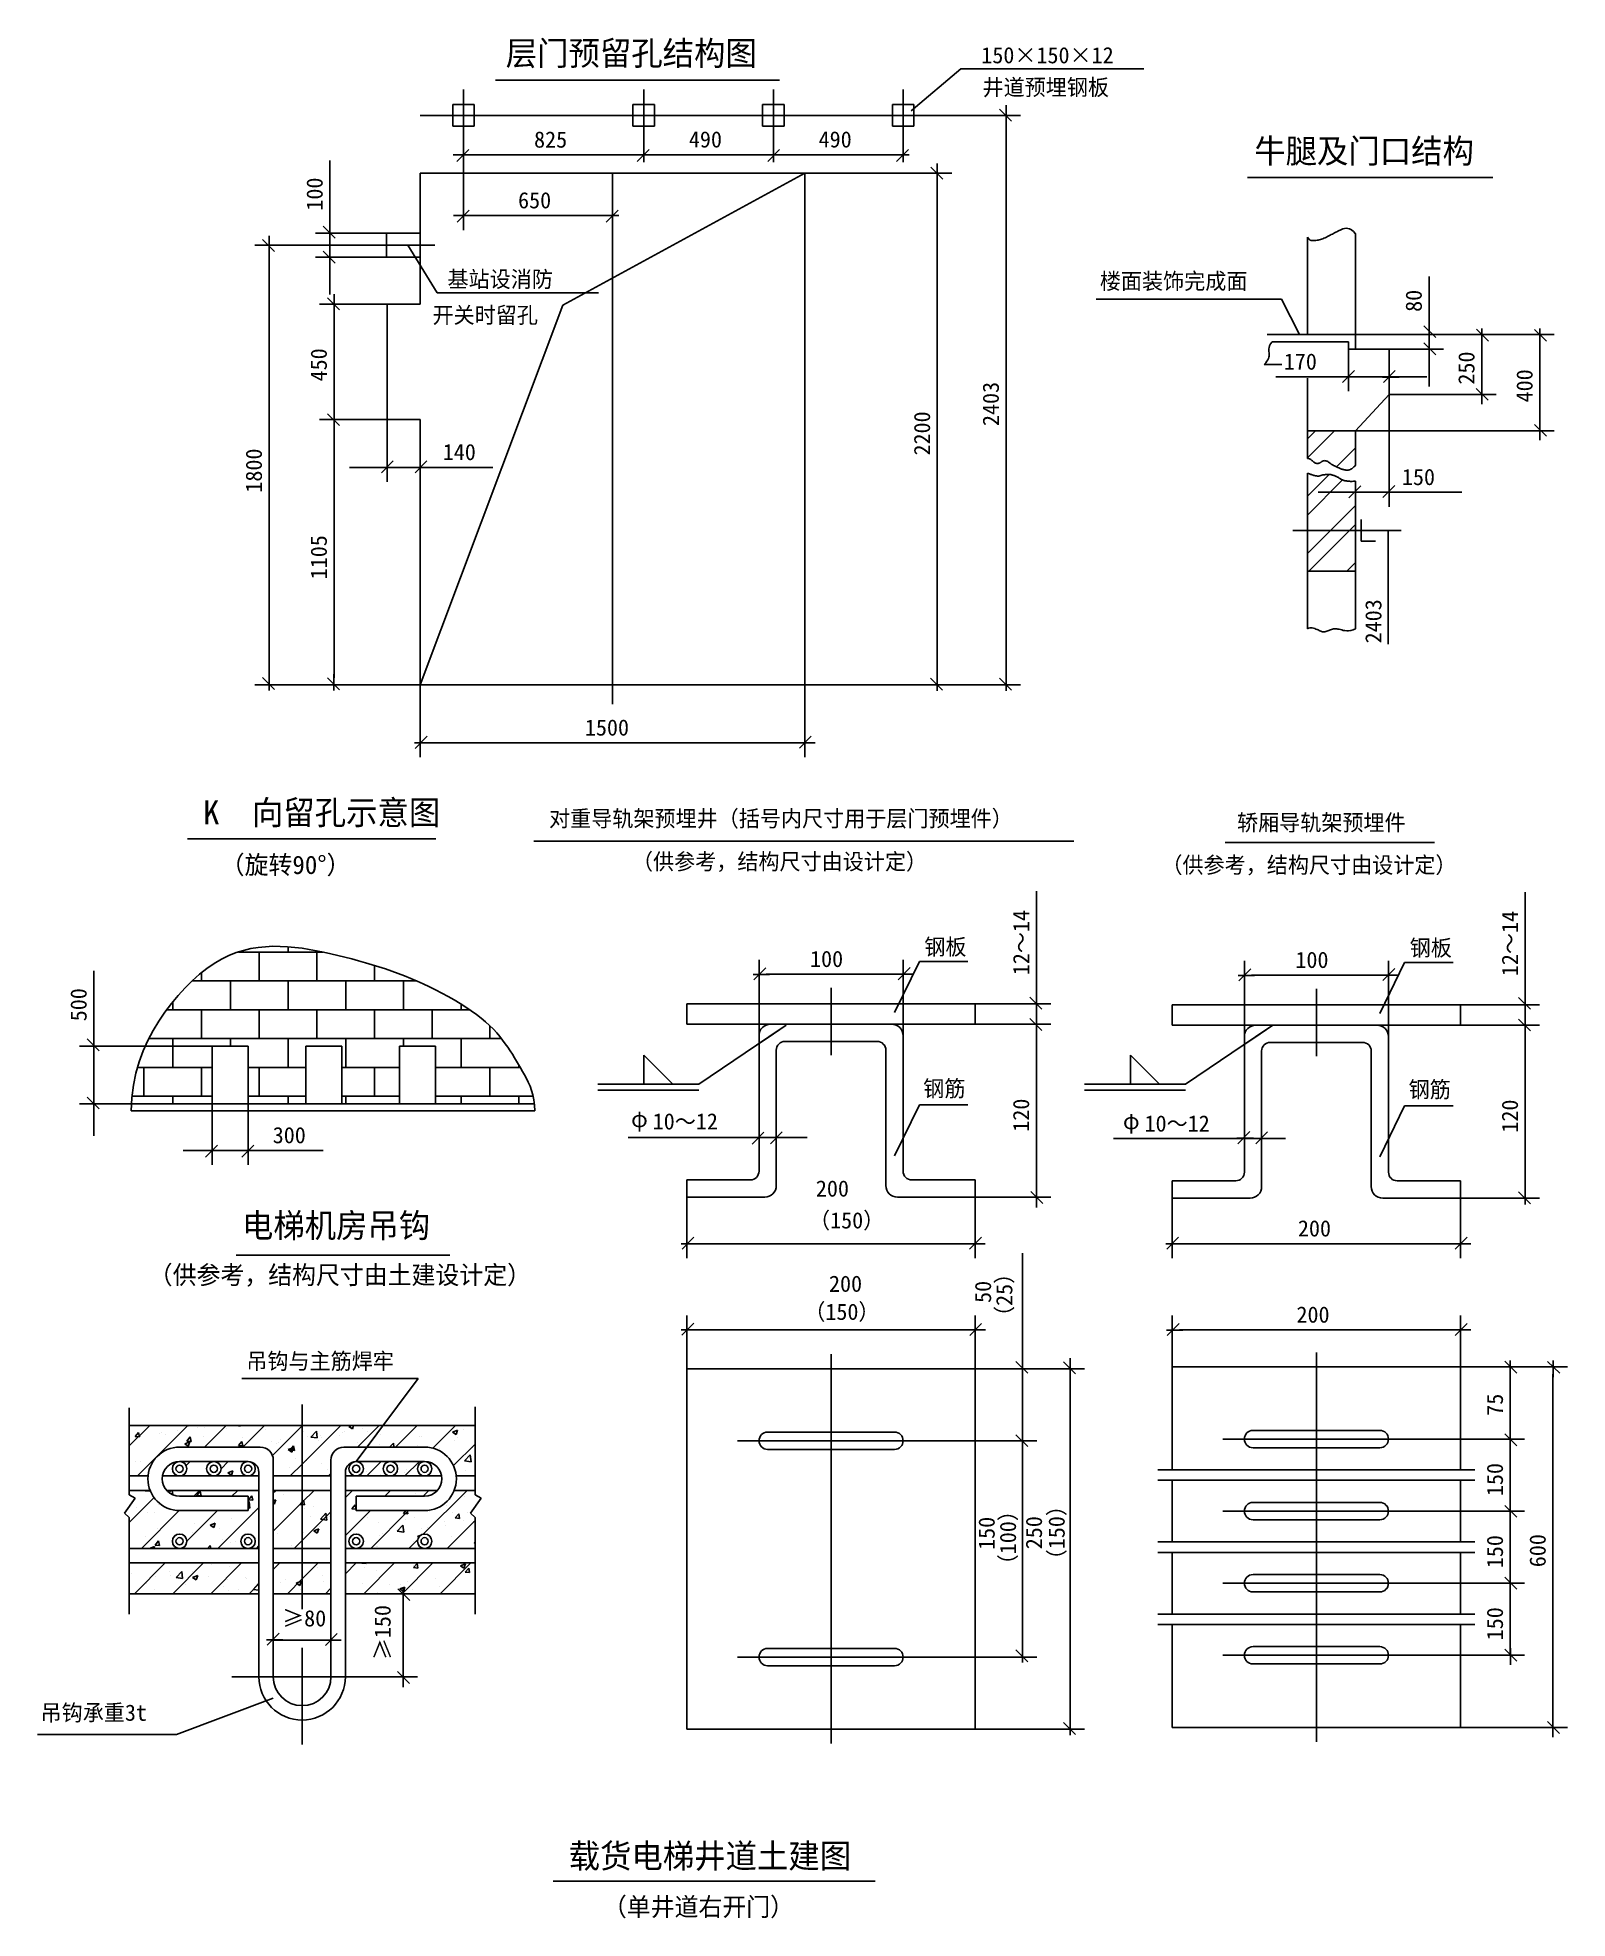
# Model space of a CAD drawing. Header units: metres. Extents: x 739 to 951, y 419 to 680.
import ezdxf

# ---------------------------------------------------------------- set-up
doc = ezdxf.new("R2010")
doc.units = ezdxf.units.M
for name, color, linetype in [('CEN', 1, 'Continuous'), ('DIM', 7, 'Continuous'), ('DSH', 2, 'Continuous'), ('HAT', 4, 'Continuous'), ('TK', 6, 'Continuous')]:
    doc.layers.add(name, color=color, linetype=linetype)

msp = doc.modelspace()

# ---------------------------------------------------------------- texts
for s, p in [('825', (807.77, 664.24)), ('490', (829.25, 664.26)), ('490', (847.25, 664.26)), ('650', (805.55, 655.82)), ('170', (911.79, 633.44)), ('140', (795.1, 620.89)), ('150', (928.18, 617.43)), ('1500', (814.82, 582.68)), ('100', (846.06, 550.58)), ('100', (913.4, 550.45)), ('φ', (821.23, 528.37)), ('10～12', (824.23, 528.04)), ('φ', (889.47, 528.08)), ('10～12', (892.47, 527.75)), ('300', (771.51, 526.13)), ('200', (846.87, 518.73)), ('（150）', (845.92, 514.31)), ('200', (913.75, 513.2)), ('200', (848.69, 505.52)), ('（150）', (845.26, 501.63)), ('200', (913.55, 501.24)), ('≥80', (772.81, 459.11)), ('吊钩承重3t', (739.3, 446.02))]:
    msp.add_text(s, height=2.25).set_placement(p)
for s, p in [('100', (778.44, 655.5)), ('80', (930.94, 641.46)), ('450', (779.02, 631.81)), ('250', (938.25, 631.37)), ('2403', (872.26, 625.62)), ('400', (946.31, 628.9)), ('2200', (862.72, 621.53)), ('1800', (770.01, 616.38)), ('1105', (779.02, 604.36)), ('12～14', (876.47, 549.44)), ('12～14', (944.28, 549.31)), ('500', (745.69, 543.05)), ('120', (876.46, 527.73)), ('120', (944.28, 527.6)), ('50', (871.18, 503.98)), ('（25）', (874.13, 500.64)), ('75', (942.2, 488.33)), ('150', (942.2, 477.18)), ('（150）', (881.39, 466.89)), ('150', (871.68, 469.72)), ('（100）', (874.64, 466.19)), ('250', (878.24, 469.81)), ('150', (942.2, 467.18)), ('600', (948.13, 467.32)), ('≥150', (787.87, 454.42)), ('150', (942.2, 457.18))]:
    msp.add_text(s, height=2.25, rotation=90).set_placement(p)
at = {"layer": 'DIM'}
for s, p in [('150×150×12', (869.82, 675.94)), ('井道预埋钢板', (869.99, 671.49)), ('基站设消防', (795.76, 644.87)), ('楼面装饰完成面', (886.27, 644.6)), (' 开关时留孔', (792.15, 639.89)), ('对重导轨架预埋井（括号内尺寸用于层门预埋件）', (809.85, 570.05)), ('轿厢导轨架预埋件', (905.3, 569.49)), ('（供参考，结构尺寸由设计定）', (821.35, 564.08)), ('（供参考，结构尺寸由设计定）', (894.81, 563.61)), ('钢板', (861.92, 552.25)), ('钢板', (929.26, 552.12)), ('钢筋', (861.77, 532.6)), ('钢筋', (929.11, 532.47)), ('吊钩与主筋焊牢', (767.85, 494.79))]:
    msp.add_text(s, height=2.25, dxfattribs=at).set_placement(p)
msp.add_text('2403', height=2.25, rotation=90, dxfattribs=at).set_placement((925.34, 595.47))
at = {"layer": 'TK'}
for s, height, p in [('层门预留孔结构图', 3.35, (803.84, 675.66)), ('牛腿及门口结构', 3.35, (907.69, 662.1)), ('   向留孔示意图', 3.35, (761.79, 570.33)), ('K', 3.35, (761.84, 570.35)), ('（旋转90°）', 2.55, (764.29, 563.48)), ('电梯机房吊钩', 3.35, (767.24, 513.05)), ('（供参考，结构尺寸由土建设计定）', 2.55, (754.31, 506.59)), ('载货电梯井道土建图', 3.35, (812.57, 425.59)), ('（单井道右开门）', 2.55, (817.32, 418.94))]:
    msp.add_text(s, height=height, dxfattribs=at).set_placement(p)

# ---------------------------------------------------------------- blocks, each defined once
blk = doc.blocks.new('BLK')
at = {"layer": 'DIM', "color": 7}
blk.add_line((-3.2, 0), (-5.2, 0), dxfattribs=at)
at = {"layer": 'DIM'}
blk.add_lwpolyline([(-3.2, 0), (0, 0)], dxfattribs=at)
blk = doc.blocks.new('_DIMX')
blk.add_line((-109.11, 0), (119.94, 0))
blk.add_lwpolyline([(-97.53, -74.71), (67.08, 91.82)])

# ---------------------------------------------------------------- linework, layer by layer
for p, q in [((791.98, 660.71), (845.32, 660.71)), ((791.98, 660.71), (791.98, 652.38)), ((845.32, 660.71), (811.77, 642.37)), ((845.32, 589.71), (845.32, 660.71)), ((791.98, 652.38), (791.98, 642.54)), ((921.75, 636.3), (921.75, 652.3)), ((915.08, 638.31), (915.08, 651.8)), ((787.38, 642.54), (787.38, 626.54)), ((791.98, 642.54), (787.38, 642.54)), ((811.77, 642.37), (791.98, 589.71)), ((910.19, 637.3), (920.75, 637.3)), ((920.75, 637.3), (920.75, 636.3)), ((909.08, 634.14), (911.53, 634.14)), ((920.75, 636.3), (926.42, 636.3)), ((921.08, 636.3), (925.42, 636.3)), ((926.42, 636.3), (926.42, 629.98)), ((915.08, 632.25), (915.08, 625.07)), ((921.75, 624.97), (926.42, 629.98)), ((791.98, 626.54), (787.38, 626.54)), ((791.98, 626.54), (791.98, 589.71)), ((915.08, 625.07), (915.08, 621.14)), ((915.08, 621.21), (918.84, 624.97)), ((915.08, 623.86), (916.19, 624.97)), ((915.08, 624.97), (921.75, 624.97)), ((921.75, 620.19), (921.75, 624.97)), ((919.12, 619.95), (921.75, 622.58)), ((915.08, 597.48), (915.08, 619.08)), ((915.08, 615.91), (918.08, 618.91)), ((915.08, 613.26), (919.96, 618.14)), ((921.75, 597.48), (921.75, 617.97)), ((915.08, 607.95), (921.75, 614.62)), ((915.26, 605.48), (921.75, 611.97)), ((922.53, 612.64), (922.53, 609.64)), ((922.53, 609.64), (924.53, 609.64)), ((915.08, 605.48), (921.75, 605.48)), ((920.56, 605.48), (921.75, 606.67)), ((791.98, 589.71), (845.32, 589.71)), ((828.98, 545.45), (868.98, 545.45)), ((828.98, 542.65), (828.98, 545.45)), ((868.98, 545.45), (868.98, 542.65)), ((896.32, 545.32), (936.32, 545.32)), ((896.32, 542.52), (896.32, 545.32)), ((936.32, 545.32), (936.32, 542.52)), ((868.98, 542.65), (828.98, 542.65)), ((838.98, 541.05), (838.98, 522.25)), ((855.38, 540.25), (842.58, 540.25)), ((858.98, 541.05), (858.98, 522.25)), ((936.32, 542.52), (896.32, 542.52)), ((906.32, 540.92), (906.32, 522.12)), ((922.72, 540.12), (909.92, 540.12)), ((926.32, 540.92), (926.32, 522.12)), ((763.09, 539.61), (768.09, 539.61)), ((763.09, 531.61), (763.09, 539.61)), ((768.09, 539.61), (768.09, 531.61)), ((776.09, 539.61), (781.09, 539.61)), ((776.09, 539.61), (776.09, 531.61)), ((781.09, 539.61), (781.09, 531.61)), ((789.09, 539.61), (794.09, 539.61)), ((789.09, 539.61), (789.09, 531.61)), ((794.09, 539.61), (794.09, 531.61)), ((823.02, 534.34), (823.02, 538.34)), ((823.02, 538.34), (827.02, 534.34)), ((841.38, 539.05), (841.38, 520.25)), ((856.58, 539.05), (856.58, 520.25)), ((890.54, 538.34), (894.54, 534.34)), ((890.54, 534.34), (890.54, 538.34)), ((908.72, 538.92), (908.72, 520.12)), ((923.92, 538.92), (923.92, 520.12)), ((827.02, 534.34), (823.02, 534.34)), ((894.54, 534.34), (890.54, 534.34)), ((751.89, 531.61), (807.88, 531.61)), ((751.89, 530.61), (807.88, 530.61)), ((828.98, 521.05), (837.78, 521.05)), ((828.98, 518.65), (828.98, 521.05)), ((868.98, 521.05), (860.18, 521.05)), ((868.98, 518.65), (868.98, 521.05)), ((896.32, 520.92), (905.12, 520.92)), ((896.32, 518.52), (896.32, 520.92)), ((936.32, 520.92), (927.52, 520.92)), ((936.32, 518.52), (936.32, 520.92)), ((839.78, 518.65), (828.98, 518.65)), ((858.18, 518.65), (868.98, 518.65)), ((907.12, 518.52), (896.32, 518.52)), ((925.52, 518.52), (936.32, 518.52)), ((828.98, 494.86), (868.98, 494.86)), ((828.98, 494.86), (828.98, 444.86)), ((868.98, 494.86), (868.98, 444.86)), ((896.32, 495.1), (936.32, 495.1)), ((896.32, 495.1), (896.32, 480.82)), ((936.32, 495.1), (936.32, 480.82)), ((799.59, 486.98), (751.59, 486.98)), ((758.59, 483.98), (769.79, 483.98)), ((792.59, 483.98), (781.39, 483.98)), ((758.59, 481.98), (768.09, 481.98)), ((769.59, 452.12), (769.59, 480.48)), ((771.59, 452.12), (771.59, 482.18)), ((779.59, 452.12), (779.59, 482.18)), ((781.59, 452.12), (781.59, 480.48)), ((792.59, 481.98), (783.09, 481.98)), ((754.21, 479.98), (751.59, 479.98)), ((754.5, 477.98), (751.59, 477.98)), ((769.59, 479.98), (756.23, 479.98)), ((769.59, 477.98), (756.81, 477.98)), ((771.59, 479.98), (779.59, 479.98)), ((771.59, 477.98), (779.59, 477.98)), ((781.59, 479.98), (794.96, 479.98)), ((781.59, 477.98), (794.38, 477.98)), ((796.69, 477.98), (799.59, 477.98)), ((796.98, 479.98), (799.59, 479.98)), ((896.32, 479.38), (896.32, 470.82)), ((936.32, 479.38), (936.32, 470.82)), ((758.59, 477.18), (768.12, 477.18)), ((758.59, 475.18), (768.12, 475.18)), ((768.12, 475.18), (768.12, 477.18)), ((783.07, 475.18), (783.07, 477.18)), ((792.59, 477.18), (783.07, 477.18)), ((792.59, 475.18), (783.07, 475.18)), ((769.59, 469.92), (751.59, 469.92)), ((779.59, 469.92), (771.59, 469.92)), ((799.59, 469.92), (781.59, 469.92)), ((769.59, 467.92), (751.59, 467.92)), ((779.59, 467.92), (771.59, 467.92)), ((799.59, 467.92), (781.59, 467.92)), ((896.32, 469.38), (896.32, 460.82)), ((936.32, 469.38), (936.32, 460.82)), ((769.59, 463.65), (751.59, 463.65)), ((779.59, 463.65), (771.59, 463.65)), ((799.59, 463.65), (781.59, 463.65)), ((896.32, 459.38), (896.32, 445.1)), ((936.32, 459.38), (936.32, 445.1)), ((828.98, 444.86), (868.98, 444.86)), ((896.32, 445.1), (936.32, 445.1)), ((810.41, 423.78), (855.1, 423.78))]:
    msp.add_line(p, q)
for centre in [(758.59, 480.98), (763.34, 480.98), (768.09, 480.98), (783.09, 480.98), (787.84, 480.98), (792.59, 480.98), (758.59, 470.92), (768.09, 470.92), (783.09, 470.92), (792.59, 470.92)]:
    msp.add_circle(centre, 1)
for centre, radius, start, end in [((840.58, 541.05), 1.6, 90, 180), ((842.58, 539.05), 1.2, 90, 180), ((855.38, 539.05), 1.2, 0, 90), ((857.38, 541.05), 1.6, 0, 90), ((907.92, 540.92), 1.6, 90, 180), ((909.92, 538.92), 1.2, 90, 180), ((922.72, 538.92), 1.2, 0, 90), ((924.72, 540.92), 1.6, 0, 90), ((837.78, 522.25), 1.2, 270, 0), ((860.18, 522.25), 1.2, 180, 270), ((905.12, 522.12), 1.2, 270, 0), ((927.52, 522.12), 1.2, 180, 270), ((839.78, 520.25), 1.6, 270, 0), ((858.18, 520.25), 1.6, 180, 270), ((907.12, 520.12), 1.6, 270, 0), ((925.52, 520.12), 1.6, 180, 270), ((758.59, 479.58), 4.4, 90, 270), ((769.79, 482.18), 1.8, 0, 90), ((781.39, 482.18), 1.8, 90, 180), ((792.59, 479.58), 4.4, 270, 90), ((758.59, 479.58), 2.4, 90, 270), ((768.09, 480.48), 1.5, 0, 90), ((783.09, 480.48), 1.5, 90, 180), ((792.59, 479.58), 2.4, 270, 90), ((775.59, 452.12), 6, 180, 0), ((775.59, 452.12), 4, 180, 0)]:
    msp.add_arc(centre, radius, start, end)
at = {"layer": 'CEN'}
for p, q in [((797.98, 665.35), (797.98, 672.3)), ((822.98, 665.35), (822.98, 672.3)), ((840.98, 665.35), (840.98, 672.3)), ((858.98, 665.35), (858.98, 672.3)), ((863.29, 668.71), (791.98, 668.71)), ((818.65, 587.02), (818.65, 660.71)), ((783.52, 650.72), (793.99, 650.72)), ((909.49, 638.31), (931.37, 638.31)), ((913.03, 611.14), (928.07, 611.14)), ((924.63, 611.14), (920.5, 611.14)), ((848.98, 538.35), (848.98, 547.68)), ((916.32, 538.22), (916.32, 547.55)), ((848.98, 496.86), (848.98, 442.86)), ((916.32, 497.1), (916.32, 443.1)), ((775.59, 461.51), (775.59, 489.88)), ((835.98, 484.86), (861.98, 484.86)), ((903.32, 485.1), (929.32, 485.1)), ((894.32, 480.82), (938.32, 480.82)), ((894.32, 479.38), (938.32, 479.38)), ((903.32, 475.1), (929.32, 475.1)), ((894.32, 470.82), (938.32, 470.82)), ((894.32, 469.38), (938.32, 469.38)), ((903.32, 465.1), (929.32, 465.1)), ((894.32, 460.82), (938.32, 460.82)), ((894.32, 459.38), (938.32, 459.38)), ((775.59, 442.72), (775.59, 456.12)), ((835.98, 454.86), (861.98, 454.86)), ((903.32, 455.1), (929.32, 455.1)), ((765.86, 452.12), (784.73, 452.12)), ((775.59, 452.12), (791.61, 452.12))]:
    msp.add_line(p, q, dxfattribs=at)
at = {"layer": 'DIM'}
for p, q in [((802.4, 673.58), (841.83, 673.58)), ((860.07, 669.36), (866.96, 675.17)), ((866.96, 675.17), (892.38, 675.17)), ((845.32, 668.71), (875.26, 668.71)), ((797.98, 667.21), (797.98, 662.23)), ((797.98, 665.35), (797.98, 652.81)), ((822.98, 665.35), (822.98, 662.23)), ((822.98, 665.35), (822.98, 662.23)), ((840.98, 667.21), (840.98, 662.23)), ((840.98, 665.35), (840.98, 662.23)), ((858.98, 667.21), (858.98, 662.23)), ((873.26, 667.85), (873.26, 590.71)), ((821.98, 663.23), (798.79, 663.23)), ((823.79, 663.23), (839.98, 663.23)), ((841.84, 663.23), (857.98, 663.23)), ((779.45, 653.38), (779.45, 662.46)), ((818.65, 660.71), (818.65, 652.81)), ((845.32, 660.71), (865.72, 660.71)), ((906.74, 660.12), (940.81, 660.12)), ((863.72, 590.71), (863.72, 659.79)), ((787.32, 652.38), (777.45, 652.38)), ((779.45, 649.05), (779.45, 652.38)), ((798.85, 654.81), (817.65, 654.81)), ((918.37, 652.17), (918.53, 652.25)), ((918.53, 652.25), (918.68, 652.34)), ((918.68, 652.34), (918.84, 652.42)), ((918.84, 652.42), (918.99, 652.5)), ((918.99, 652.5), (919.14, 652.58)), ((919.14, 652.58), (919.3, 652.66)), ((919.3, 652.66), (919.46, 652.74)), ((919.46, 652.74), (919.63, 652.81)), ((919.63, 652.81), (919.81, 652.89)), ((919.81, 652.89), (920, 652.96)), ((920, 652.96), (920.21, 653.02)), ((920.21, 653.02), (920.43, 653.05)), ((920.43, 653.05), (920.66, 653.04)), ((920.66, 653.04), (920.91, 652.97)), ((920.91, 652.97), (921.17, 652.83)), ((921.17, 652.83), (921.45, 652.62)), ((921.45, 652.62), (921.75, 652.3)), ((783.52, 650.72), (769.02, 650.72)), ((771.02, 649.74), (771.02, 590.71)), ((790.24, 650.72), (794.34, 644.08)), ((915.08, 651.8), (915.17, 651.67)), ((915.17, 651.67), (915.26, 651.56)), ((915.26, 651.56), (915.36, 651.48)), ((915.36, 651.48), (915.47, 651.42)), ((915.47, 651.42), (915.58, 651.38)), ((915.58, 651.38), (915.71, 651.35)), ((915.71, 651.35), (915.84, 651.34)), ((915.84, 651.34), (915.97, 651.34)), ((915.97, 651.34), (916.11, 651.35)), ((916.11, 651.35), (916.25, 651.37)), ((916.25, 651.37), (916.4, 651.39)), ((916.4, 651.39), (916.55, 651.42)), ((916.55, 651.42), (916.71, 651.45)), ((916.71, 651.45), (916.87, 651.49)), ((916.87, 651.49), (917.03, 651.55)), ((917.03, 651.55), (917.2, 651.6)), ((917.2, 651.6), (917.37, 651.67)), ((917.37, 651.67), (917.53, 651.74)), ((917.53, 651.74), (917.7, 651.82)), ((917.7, 651.82), (917.87, 651.91)), ((917.87, 651.91), (918.04, 651.99)), ((918.04, 651.99), (918.21, 652.08)), ((918.21, 652.08), (918.37, 652.17)), ((787.32, 649.05), (777.45, 649.05)), ((779.45, 648.1), (779.45, 645.1)), ((779.45, 645.85), (779.45, 643.85)), ((931.94, 639.31), (931.94, 646.35)), ((787.38, 642.54), (778.02, 642.54)), ((794.34, 644.08), (816.69, 644.08)), ((885.78, 643.2), (911.48, 643.2)), ((911.48, 643.2), (913.95, 638.31)), ((931.94, 641.51), (931.94, 643.51)), ((780.02, 627.54), (780.02, 641.68)), ((909.74, 636.52), (909.83, 636.75)), ((909.83, 636.75), (909.97, 637.01)), ((909.97, 637.01), (910.19, 637.3)), ((927.41, 638.31), (941.26, 638.31)), ((927.41, 638.31), (933.94, 638.31)), ((931.37, 638.31), (949.32, 638.31)), ((931.94, 636.3), (931.94, 638.31)), ((939.26, 638.31), (939.26, 630.98)), ((947.32, 638.29), (947.32, 625.02)), ((909.08, 634.14), (909.28, 634.39)), ((909.28, 634.39), (909.43, 634.61)), ((909.43, 634.61), (909.56, 634.81)), ((909.56, 634.81), (909.65, 635)), ((909.65, 635), (909.72, 635.17)), ((909.7, 636.31), (909.74, 636.52)), ((909.7, 636.12), (909.7, 636.31)), ((909.72, 635.95), (909.7, 636.12)), ((909.75, 635.79), (909.72, 635.95)), ((909.72, 635.17), (909.76, 635.33)), ((909.77, 635.63), (909.75, 635.79)), ((909.76, 635.33), (909.77, 635.48)), ((909.77, 635.48), (909.77, 635.63)), ((920.75, 636.3), (920.75, 630.44)), ((926.42, 636.3), (933.94, 636.3)), ((926.42, 636.3), (926.42, 630.44)), ((931.94, 636.32), (931.94, 631.1)), ((931.94, 635.3), (931.94, 634.3)), ((939.26, 633.18), (939.26, 635.18)), ((919.92, 632.44), (910.67, 632.44)), ((926.42, 632.44), (920.75, 632.44)), ((926.32, 632.44), (931.62, 632.44)), ((927.42, 632.44), (928.42, 632.44)), ((926.42, 629.98), (941.26, 629.98)), ((926.42, 629.98), (926.42, 614.43)), ((787.38, 626.54), (778.02, 626.54)), ((787.38, 626.54), (778.02, 626.54)), ((787.38, 626.54), (787.38, 617.88)), ((791.98, 626.54), (791.98, 617.88)), ((780.02, 590.71), (780.02, 625.57)), ((921.75, 624.97), (949.32, 624.97)), ((915.08, 621.14), (915.22, 621.1)), ((915.22, 621.1), (915.34, 621.06)), ((915.34, 621.06), (915.45, 621.01)), ((915.45, 621.01), (915.54, 620.96)), ((915.54, 620.96), (915.62, 620.9)), ((786.56, 619.88), (782.18, 619.88)), ((786.38, 619.88), (785.38, 619.88)), ((787.38, 619.88), (791.98, 619.88)), ((792.98, 619.88), (802.06, 619.88)), ((915.08, 619.08), (915.23, 619.04)), ((915.23, 619.04), (915.36, 619)), ((915.36, 619), (915.47, 618.96)), ((915.47, 618.96), (915.56, 618.92)), ((915.56, 618.92), (915.64, 618.89)), ((915.62, 620.9), (915.69, 620.85)), ((915.64, 618.89), (915.71, 618.86)), ((915.69, 620.85), (915.76, 620.79)), ((915.71, 618.86), (915.77, 618.83)), ((915.76, 620.79), (915.82, 620.74)), ((915.77, 618.83), (915.83, 618.81)), ((915.82, 620.74), (915.87, 620.69)), ((915.83, 618.81), (915.88, 618.79)), ((915.87, 620.69), (915.93, 620.64)), ((915.88, 618.79), (915.94, 618.78)), ((915.93, 620.64), (915.98, 620.6)), ((915.94, 618.78), (915.99, 618.76)), ((915.98, 620.6), (916.03, 620.57)), ((915.99, 618.76), (916.05, 618.75)), ((916.03, 620.57), (916.07, 620.53)), ((916.05, 618.75), (916.11, 618.74)), ((916.07, 620.53), (916.12, 620.51)), ((916.11, 618.74), (916.16, 618.73)), ((916.12, 620.51), (916.17, 620.48)), ((916.16, 618.73), (916.22, 618.72)), ((916.17, 620.48), (916.22, 620.46)), ((916.22, 620.46), (916.27, 620.45)), ((916.22, 618.72), (916.27, 618.72)), ((916.27, 620.45), (916.32, 620.44)), ((916.27, 618.72), (916.32, 618.71)), ((916.32, 620.44), (916.37, 620.43)), ((916.32, 618.71), (916.38, 618.7)), ((916.37, 620.43), (916.43, 620.43)), ((916.38, 618.7), (916.43, 618.69)), ((916.43, 620.43), (916.48, 620.43)), ((916.43, 618.69), (916.48, 618.69)), ((916.48, 620.43), (916.53, 620.43)), ((916.48, 618.69), (916.54, 618.68)), ((916.53, 620.43), (916.58, 620.44)), ((916.54, 618.68), (916.59, 618.68)), ((916.58, 620.44), (916.64, 620.46)), ((916.59, 618.68), (916.64, 618.68)), ((916.64, 620.46), (916.69, 620.47)), ((916.64, 618.68), (916.69, 618.69)), ((916.69, 620.47), (916.74, 620.49)), ((916.69, 618.69), (916.75, 618.7)), ((916.74, 620.49), (916.78, 620.52)), ((916.75, 618.7), (916.8, 618.71)), ((916.78, 620.52), (916.83, 620.54)), ((916.8, 618.71), (916.85, 618.73)), ((916.83, 620.54), (916.88, 620.57)), ((916.85, 618.73), (916.9, 618.75)), ((916.88, 620.57), (916.92, 620.6)), ((916.9, 618.75), (916.96, 618.77)), ((916.92, 620.6), (916.97, 620.62)), ((916.96, 618.77), (917.01, 618.79)), ((916.97, 620.62), (917.01, 620.65)), ((917.01, 620.65), (917.05, 620.68)), ((917.01, 618.79), (917.06, 618.8)), ((917.05, 620.68), (917.09, 620.71)), ((917.06, 618.8), (917.11, 618.82)), ((917.09, 620.71), (917.14, 620.73)), ((917.11, 618.82), (917.16, 618.83)), ((917.14, 620.73), (917.18, 620.75)), ((917.16, 618.83), (917.21, 618.84)), ((917.18, 620.75), (917.22, 620.77)), ((917.21, 618.84), (917.26, 618.85)), ((917.22, 620.77), (917.27, 620.79)), ((917.26, 618.85), (917.32, 618.86)), ((917.27, 620.79), (917.32, 620.8)), ((917.32, 620.8), (917.37, 620.81)), ((917.32, 618.86), (917.37, 618.86)), ((917.37, 620.81), (917.42, 620.82)), ((917.37, 618.86), (917.42, 618.87)), ((917.42, 620.82), (917.48, 620.81)), ((917.42, 618.87), (917.47, 618.87)), ((917.47, 618.87), (917.52, 618.88)), ((917.48, 620.81), (917.55, 620.81)), ((917.52, 618.88), (917.58, 618.88)), ((917.55, 620.81), (917.61, 620.79)), ((917.58, 618.88), (917.63, 618.89)), ((917.61, 620.79), (917.68, 620.78)), ((917.63, 618.89), (917.69, 618.9)), ((917.68, 620.78), (917.74, 620.75)), ((917.69, 618.9), (917.75, 618.9)), ((917.74, 620.75), (917.81, 620.73)), ((917.75, 618.9), (917.81, 618.91)), ((917.81, 620.73), (917.88, 620.69)), ((917.81, 618.91), (917.87, 618.91)), ((917.87, 618.91), (917.93, 618.92)), ((917.88, 620.69), (917.95, 620.65)), ((917.93, 618.92), (917.99, 618.92)), ((917.95, 620.65), (918.01, 620.61)), ((917.99, 618.92), (918.06, 618.91)), ((918.01, 620.61), (918.08, 620.56)), ((918.06, 618.91), (918.12, 618.91)), ((918.08, 620.56), (918.15, 620.51)), ((918.12, 618.91), (918.19, 618.9)), ((918.15, 620.51), (918.22, 620.46)), ((918.19, 618.9), (918.25, 618.89)), ((918.22, 620.46), (918.29, 620.41)), ((918.25, 618.89), (918.32, 618.88)), ((918.29, 620.41), (918.37, 620.35)), ((918.32, 618.88), (918.4, 618.86)), ((918.37, 620.35), (918.45, 620.3)), ((918.4, 618.86), (918.47, 618.84)), ((918.45, 620.3), (918.53, 620.25)), ((918.47, 618.84), (918.55, 618.82)), ((918.53, 620.25), (918.62, 620.2)), ((918.55, 618.82), (918.62, 618.8)), ((918.62, 620.2), (918.71, 620.15)), ((918.62, 618.8), (918.71, 618.77)), ((918.71, 620.15), (918.81, 620.1)), ((918.71, 618.77), (918.79, 618.74)), ((918.79, 618.74), (918.87, 618.71)), ((918.81, 620.1), (918.9, 620.05)), ((918.87, 618.71), (918.96, 618.68)), ((918.9, 620.05), (919, 620)), ((918.96, 618.68), (919.04, 618.64)), ((919, 620), (919.1, 619.96)), ((919.04, 618.64), (919.13, 618.6)), ((919.1, 619.96), (919.2, 619.91)), ((919.13, 618.6), (919.22, 618.55)), ((919.2, 619.91), (919.31, 619.87)), ((919.22, 618.55), (919.3, 618.51)), ((919.3, 618.51), (919.39, 618.46)), ((919.31, 619.87), (919.41, 619.82)), ((919.39, 618.46), (919.47, 618.41)), ((919.41, 619.82), (919.51, 619.78)), ((919.47, 618.41), (919.56, 618.36)), ((919.51, 619.78), (919.61, 619.74)), ((919.56, 618.36), (919.64, 618.31)), ((919.61, 619.74), (919.71, 619.7)), ((919.71, 619.7), (919.81, 619.66)), ((919.81, 619.66), (919.91, 619.63)), ((919.91, 619.63), (920, 619.6)), ((920, 619.6), (920.09, 619.58)), ((920.09, 619.58), (920.17, 619.56)), ((920.17, 619.56), (920.26, 619.54)), ((920.26, 619.54), (920.33, 619.53)), ((920.33, 619.53), (920.41, 619.52)), ((920.41, 619.52), (920.48, 619.51)), ((920.48, 619.51), (920.56, 619.51)), ((920.56, 619.51), (920.62, 619.51)), ((920.62, 619.51), (920.69, 619.51)), ((920.69, 619.51), (920.75, 619.52)), ((920.75, 619.52), (920.82, 619.53)), ((920.82, 619.53), (920.88, 619.54)), ((920.88, 619.54), (920.94, 619.56)), ((920.94, 619.56), (921, 619.58)), ((921, 619.58), (921.05, 619.61)), ((921.05, 619.61), (921.11, 619.63)), ((921.11, 619.63), (921.17, 619.67)), ((921.17, 619.67), (921.23, 619.7)), ((921.23, 619.7), (921.29, 619.75)), ((921.29, 619.75), (921.36, 619.81)), ((921.36, 619.81), (921.44, 619.88)), ((921.44, 619.88), (921.53, 619.96)), ((921.53, 619.96), (921.63, 620.07)), ((921.63, 620.07), (921.75, 620.19)), ((921.83, 616.43), (916.55, 616.43)), ((919.64, 618.31), (919.72, 618.26)), ((919.72, 618.26), (919.8, 618.22)), ((920.75, 616.43), (919.75, 616.43)), ((919.8, 618.22), (919.88, 618.18)), ((919.88, 618.18), (919.95, 618.14)), ((919.95, 618.14), (920.02, 618.11)), ((920.02, 618.11), (920.1, 618.08)), ((920.1, 618.08), (920.17, 618.06)), ((920.17, 618.06), (920.24, 618.04)), ((920.24, 618.04), (920.32, 618.02)), ((920.32, 618.02), (920.4, 618.01)), ((920.4, 618.01), (920.48, 618)), ((920.48, 618), (920.57, 617.98)), ((920.57, 617.98), (920.66, 617.97)), ((920.66, 617.97), (920.78, 617.96)), ((920.78, 617.96), (920.91, 617.96)), ((920.91, 617.96), (921.07, 617.95)), ((921.07, 617.95), (921.26, 617.95)), ((921.26, 617.95), (921.48, 617.96)), ((921.48, 617.96), (921.75, 617.97)), ((921.75, 617.97), (921.75, 614.43)), ((921.75, 616.43), (926.42, 616.43)), ((926.23, 616.43), (936.49, 616.43)), ((929.62, 616.43), (931.62, 616.43)), ((926.28, 610.12), (926.28, 595.35)), ((926.28, 607.92), (926.28, 605.92)), ((915.08, 597.48), (915.23, 597.56)), ((915.23, 597.56), (915.39, 597.61)), ((915.39, 597.61), (915.55, 597.63)), ((915.55, 597.63), (915.73, 597.61)), ((915.73, 597.61), (915.9, 597.58)), ((915.9, 597.58), (916.08, 597.53)), ((916.08, 597.53), (916.24, 597.46)), ((916.24, 597.46), (916.4, 597.4)), ((918.56, 597.44), (918.7, 597.47)), ((918.7, 597.47), (918.84, 597.48)), ((918.84, 597.48), (918.99, 597.48)), ((918.99, 597.48), (919.14, 597.48)), ((919.14, 597.48), (919.3, 597.46)), ((919.3, 597.46), (919.47, 597.43)), ((921.4, 597.34), (921.75, 597.48)), ((916.4, 597.4), (916.55, 597.33)), ((916.55, 597.33), (916.68, 597.27)), ((916.68, 597.27), (916.81, 597.21)), ((916.81, 597.21), (916.93, 597.16)), ((916.93, 597.16), (917.04, 597.12)), ((917.04, 597.12), (917.15, 597.09)), ((917.15, 597.09), (917.27, 597.08)), ((917.27, 597.08), (917.38, 597.07)), ((917.38, 597.07), (917.5, 597.09)), ((917.5, 597.09), (917.62, 597.12)), ((917.62, 597.12), (917.75, 597.16)), ((917.75, 597.16), (917.88, 597.21)), ((917.88, 597.21), (918.02, 597.26)), ((918.02, 597.26), (918.15, 597.32)), ((918.15, 597.32), (918.29, 597.37)), ((918.29, 597.37), (918.43, 597.41)), ((918.43, 597.41), (918.56, 597.44)), ((919.47, 597.43), (919.65, 597.39)), ((919.65, 597.39), (919.85, 597.34)), ((919.85, 597.34), (920.05, 597.28)), ((920.05, 597.28), (920.28, 597.24)), ((920.28, 597.24), (920.52, 597.21)), ((920.52, 597.21), (920.79, 597.21)), ((920.79, 597.21), (921.08, 597.25)), ((921.08, 597.25), (921.4, 597.34)), ((791.98, 589.71), (769.02, 589.71)), ((791.98, 589.71), (778.02, 589.71)), ((791.98, 589.71), (791.98, 579.67)), ((845.32, 589.71), (865.72, 589.71)), ((845.32, 589.71), (845.32, 579.67)), ((863.72, 589.71), (875.26, 589.71)), ((792.98, 581.67), (844.54, 581.67)), ((759.67, 568.35), (794.16, 568.35)), ((807.76, 568.05), (882.66, 568.05)), ((903.68, 567.84), (932.71, 567.84)), ((877.47, 546.45), (877.47, 561.11)), ((945.28, 546.32), (945.28, 560.98)), ((767.47, 552.89), (768.49, 553.13)), ((768.49, 553.13), (769.5, 553.29)), ((769.5, 553.29), (770.52, 553.4)), ((770.52, 553.4), (771.53, 553.45)), ((771.53, 553.45), (772.54, 553.44)), ((772.54, 553.44), (773.56, 553.39)), ((773.56, 553.39), (774.57, 553.3)), ((774.57, 553.3), (775.58, 553.18)), ((775.58, 553.18), (776.58, 553.02)), ((762.36, 550.37), (763.39, 551.07)), ((763.39, 551.07), (764.41, 551.66)), ((764.41, 551.66), (765.43, 552.16)), ((765.43, 552.16), (766.45, 552.57)), ((766.45, 552.57), (767.47, 552.89)), ((776.58, 553.02), (777.58, 552.84)), ((777.58, 552.84), (778.57, 552.64)), ((778.57, 552.64), (779.56, 552.42)), ((779.56, 552.42), (780.54, 552.19)), ((780.54, 552.19), (781.51, 551.95)), ((781.51, 551.95), (782.48, 551.7)), ((782.48, 551.7), (783.43, 551.45)), ((783.43, 551.45), (784.37, 551.18)), ((784.37, 551.18), (785.31, 550.9)), ((785.31, 550.9), (786.23, 550.61)), ((786.23, 550.61), (787.14, 550.31)), ((838.98, 541.05), (838.98, 551.57)), ((857.8, 544.26), (861.23, 551.34)), ((858.98, 541.05), (858.98, 551.57)), ((861.23, 551.34), (867.95, 551.34)), ((906.32, 540.92), (906.32, 551.44)), ((925.13, 544.13), (928.56, 551.21)), ((926.32, 540.92), (926.32, 551.44)), ((928.56, 551.21), (935.29, 551.21)), ((746.7, 540.61), (746.7, 550.04)), ((759.34, 547.69), (760.34, 548.67)), ((760.34, 548.67), (761.34, 549.57)), ((761.34, 549.57), (762.36, 550.37)), ((787.14, 550.31), (788.03, 550)), ((788.03, 550), (788.92, 549.68)), ((788.92, 549.68), (789.79, 549.35)), ((789.79, 549.35), (790.66, 549)), ((790.66, 549), (791.53, 548.63)), ((791.53, 548.63), (792.39, 548.25)), ((792.39, 548.25), (793.25, 547.84)), ((839.98, 549.57), (858.27, 549.57)), ((907.32, 549.44), (925.55, 549.44)), ((756.55, 544.31), (757.45, 545.51)), ((757.45, 545.51), (758.38, 546.64)), ((758.38, 546.64), (759.34, 547.69)), ((793.25, 547.84), (794.11, 547.42)), ((794.11, 547.42), (794.98, 546.97)), ((794.98, 546.97), (795.83, 546.51)), ((795.83, 546.51), (796.68, 546.02)), ((796.68, 546.02), (797.5, 545.53)), ((797.5, 545.53), (798.3, 545.02)), ((868.98, 545.45), (879.47, 545.45)), ((877.47, 542.65), (877.47, 545.45)), ((936.32, 545.32), (947.28, 545.32)), ((945.28, 542.52), (945.28, 545.32)), ((754.91, 541.75), (755.71, 543.05)), ((755.71, 543.05), (756.55, 544.31)), ((798.3, 545.02), (799.06, 544.51)), ((799.06, 544.51), (799.78, 543.99)), ((799.78, 543.99), (800.44, 543.47)), ((800.44, 543.47), (801.05, 542.96)), ((801.05, 542.96), (801.61, 542.45)), ((753.54, 538.95), (754.19, 540.38)), ((754.19, 540.38), (754.91, 541.75)), ((801.61, 542.45), (802.12, 541.94)), ((802.12, 541.94), (802.59, 541.43)), ((802.59, 541.43), (803.01, 540.93)), ((803.01, 540.93), (803.41, 540.43)), ((803.41, 540.43), (803.78, 539.94)), ((868.98, 542.65), (879.47, 542.65)), ((868.98, 542.65), (879.47, 542.65)), ((877.47, 519.22), (877.47, 541.65)), ((877.47, 541.65), (877.47, 540.65)), ((936.32, 542.52), (947.28, 542.52)), ((936.32, 542.52), (947.28, 542.52)), ((945.28, 519.52), (945.28, 541.71)), ((945.28, 541.71), (945.28, 540.52)), ((763.09, 539.61), (744.7, 539.61)), ((746.7, 531.61), (746.7, 539.61)), ((752.98, 537.44), (753.54, 538.95)), ((803.78, 539.94), (804.12, 539.45)), ((804.12, 539.45), (804.45, 538.96)), ((804.45, 538.96), (804.76, 538.48)), ((804.76, 538.48), (805.06, 538)), ((805.06, 538), (805.34, 537.53)), ((805.34, 537.53), (805.62, 537.05)), ((752.18, 534.21), (752.52, 535.87)), ((752.52, 535.87), (752.98, 537.44)), ((805.62, 537.05), (805.89, 536.57)), ((805.89, 536.57), (806.16, 536.08)), ((806.16, 536.08), (806.43, 535.6)), ((806.43, 535.6), (806.7, 535.1)), ((806.7, 535.1), (806.96, 534.59)), ((751.89, 530.61), (751.97, 532.45)), ((751.97, 532.45), (752.18, 534.21)), ((806.96, 534.59), (807.21, 534.05)), ((807.21, 534.05), (807.43, 533.47)), ((807.43, 533.47), (807.61, 532.85)), ((807.61, 532.85), (807.75, 532.17)), ((816.62, 534.34), (830.62, 534.34)), ((884.14, 534.34), (898.14, 534.34)), ((763.09, 531.61), (744.7, 531.61)), ((746.7, 530.85), (746.7, 527.16)), ((763.09, 531.61), (763.09, 523.13)), ((768.09, 531.61), (768.09, 523.13)), ((807.75, 532.17), (807.85, 531.43)), ((807.85, 531.43), (807.88, 530.61)), ((857.8, 524.39), (861.23, 531.47)), ((861.23, 531.47), (867.95, 531.47)), ((925.13, 524.26), (928.56, 531.34)), ((928.56, 531.34), (935.29, 531.34)), ((838.98, 522.25), (838.98, 528.94)), ((841.38, 520.25), (841.38, 528.94)), ((906.32, 522.12), (906.32, 528.81)), ((908.72, 520.12), (908.72, 528.81)), ((763.33, 525.13), (759.08, 525.13)), ((763.09, 525.13), (768.09, 525.13)), ((768.86, 525.13), (778.52, 525.13)), ((837.98, 526.94), (820.82, 526.94)), ((841.38, 526.94), (838.98, 526.94)), ((842.28, 526.94), (845.64, 526.94)), ((906.54, 526.81), (888.15, 526.81)), ((912.04, 526.81), (906.32, 526.81)), ((909.72, 526.81), (910.72, 526.81)), ((828.98, 518.65), (828.98, 510.19)), ((868.98, 518.65), (879.47, 518.65)), ((868.98, 518.65), (868.98, 510.19)), ((896.32, 518.52), (896.32, 510.19)), ((936.32, 518.52), (947.28, 518.52)), ((936.32, 518.52), (936.32, 510.19)), ((868.18, 512.19), (829.98, 512.19)), ((935.74, 512.19), (897.32, 512.19)), ((766.42, 510.61), (796.09, 510.61)), ((875.52, 495.86), (875.52, 510.89)), ((828.98, 494.86), (828.98, 502.23)), ((868.98, 494.86), (868.98, 502.23)), ((896.32, 495.1), (896.32, 502.23)), ((936.32, 495.1), (936.32, 502.23)), ((868.18, 500.23), (829.98, 500.23)), ((897.32, 500.23), (935.59, 500.23)), ((791.69, 493.48), (767.24, 493.48)), ((783.09, 481.98), (791.69, 493.48)), ((868.98, 494.86), (884.13, 494.86)), ((868.98, 494.86), (877.52, 494.86)), ((875.52, 484.86), (875.52, 494.86)), ((882.13, 445.86), (882.13, 494.05)), ((936.32, 495.1), (951.14, 495.1)), ((936.32, 495.1), (945.21, 495.1)), ((943.21, 494.1), (943.21, 485.86)), ((949.14, 446.01), (949.14, 494.1)), ((751.59, 477.38), (751.59, 489.45)), ((799.59, 477.38), (799.59, 489.56)), ((861.98, 484.86), (877.52, 484.86)), ((861.98, 484.86), (877.52, 484.86)), ((875.52, 483.93), (875.52, 455.86)), ((875.52, 483.93), (875.52, 482.86)), ((929.32, 485.1), (945.21, 485.1)), ((929.32, 485.1), (945.21, 485.1)), ((943.21, 484.1), (943.21, 473.8)), ((750.95, 474.82), (752.42, 476.92)), ((752.42, 476.92), (751.59, 477.38)), ((798.95, 474.82), (800.42, 476.92)), ((800.42, 476.92), (799.59, 477.38)), ((929.32, 475.1), (945.21, 475.1)), ((929.32, 475.1), (945.21, 475.1)), ((751.59, 474.23), (750.95, 474.82)), ((751.59, 460.79), (751.59, 474.23)), ((799.59, 474.23), (798.95, 474.82)), ((799.59, 460.79), (799.59, 474.23)), ((943.21, 474.1), (943.21, 455.15)), ((929.32, 465.1), (945.21, 465.1)), ((929.32, 465.1), (945.21, 465.1)), ((787.21, 463.65), (791.61, 463.65)), ((789.61, 452.15), (789.61, 463.67)), ((771.59, 452.86), (771.59, 459.22)), ((779.59, 452.86), (779.59, 459.22)), ((771.64, 457.22), (779.59, 457.22)), ((774.79, 457.22), (776.79, 457.22)), ((861.98, 454.86), (877.52, 454.86)), ((929.32, 455.1), (945.21, 455.1)), ((771.57, 449.15), (758.17, 444.13)), ((758.17, 444.13), (738.89, 444.13)), ((868.98, 444.86), (884.13, 444.86)), ((936.32, 445.1), (951.14, 445.1))]:
    msp.add_line(p, q, dxfattribs=at)
for points in [[(926.28, 607.92), (926.28, 611.12)], [(841.92, 541.96), (830.62, 534.34)], [(909.44, 541.96), (898.14, 534.34)]]:
    msp.add_lwpolyline(points, dxfattribs=at)
for centre, start, end in [((758.59, 480.98), 0, 180), ((758.59, 480.98), 180, 0), ((763.34, 480.98), 0, 180), ((763.34, 480.98), 180, 0), ((768.09, 480.98), 0, 180), ((768.09, 480.98), 180, 0), ((783.09, 480.98), 0, 180), ((783.09, 480.98), 180, 0), ((787.84, 480.98), 0, 180), ((787.84, 480.98), 180, 0), ((792.59, 480.98), 0, 180), ((792.59, 480.98), 180, 0), ((758.59, 470.92), 0, 180), ((758.59, 470.92), 180, 0), ((768.09, 470.92), 0, 180), ((768.09, 470.92), 180, 0), ((783.09, 470.92), 0, 180), ((783.09, 470.92), 180, 0), ((792.59, 470.92), 0, 180), ((792.59, 470.92), 180, 0)]:
    msp.add_arc(centre, 0.5, start, end, dxfattribs=at)
at = {"layer": 'DSH'}
for p, q in [((796.48, 667.21), (796.48, 670.21)), ((799.48, 670.21), (796.48, 670.21)), ((799.48, 667.21), (799.48, 670.21)), ((821.48, 667.21), (821.48, 670.21)), ((824.48, 670.21), (821.48, 670.21)), ((824.48, 667.21), (824.48, 670.21)), ((839.48, 667.21), (839.48, 670.21)), ((842.48, 670.21), (839.48, 670.21)), ((842.48, 667.21), (842.48, 670.21)), ((857.48, 667.21), (857.48, 670.21)), ((860.48, 670.21), (857.48, 670.21)), ((860.48, 667.21), (860.48, 670.21)), ((799.48, 667.21), (796.48, 667.21)), ((824.48, 667.21), (821.48, 667.21)), ((842.48, 667.21), (839.48, 667.21)), ((860.48, 667.21), (857.48, 667.21)), ((787.32, 649.05), (787.32, 652.38)), ((791.98, 652.38), (787.32, 652.38)), ((791.98, 649.05), (787.32, 649.05)), ((816.62, 533.5), (830.62, 533.5)), ((884.14, 533.5), (898.14, 533.5)), ((840.18, 486.06), (857.78, 486.06)), ((907.52, 486.3), (925.12, 486.3)), ((857.78, 483.66), (840.18, 483.66)), ((925.12, 483.9), (907.52, 483.9)), ((907.52, 476.3), (925.12, 476.3)), ((925.12, 473.9), (907.52, 473.9)), ((907.52, 466.3), (925.12, 466.3)), ((925.12, 463.9), (907.52, 463.9)), ((857.78, 456.06), (840.18, 456.06)), ((925.12, 456.3), (907.52, 456.3)), ((840.18, 453.66), (857.78, 453.66)), ((907.52, 453.9), (925.12, 453.9))]:
    msp.add_line(p, q, dxfattribs=at)
for centre, start, end in [((840.18, 484.86), 90, 270), ((857.78, 484.86), 270, 90), ((907.52, 485.1), 90, 270), ((925.12, 485.1), 270, 90), ((907.52, 475.1), 90, 270), ((925.12, 475.1), 270, 90), ((907.52, 465.1), 90, 270), ((925.12, 465.1), 270, 90), ((840.18, 454.86), 90, 270), ((857.78, 454.86), 270, 90), ((907.52, 455.1), 90, 270), ((925.12, 455.1), 270, 90)]:
    msp.add_arc(centre, 1.2, start, end, dxfattribs=at)
at = {"layer": 'HAT'}
for p, q in [((773.65, 552.66), (773.65, 553.38)), ((766.75, 552.66), (778.46, 552.66)), ((769.65, 548.66), (769.65, 552.66)), ((777.65, 548.66), (777.65, 552.66)), ((785.65, 548.66), (785.65, 550.79)), ((760.32, 548.66), (791.46, 548.66)), ((761.65, 548.66), (761.65, 549.81)), ((765.65, 544.66), (765.65, 548.66)), ((773.65, 544.66), (773.65, 548.66)), ((781.65, 544.66), (781.65, 548.66)), ((789.65, 544.66), (789.65, 548.66)), ((757.65, 544.66), (757.65, 545.75)), ((797.65, 544.66), (797.65, 545.43)), ((756.82, 544.66), (798.83, 544.66)), ((761.65, 540.66), (761.65, 544.66)), ((769.65, 540.66), (769.65, 544.66)), ((777.65, 540.66), (777.65, 544.66)), ((785.65, 540.66), (785.65, 544.66)), ((793.65, 540.66), (793.65, 544.66)), ((754.34, 540.66), (803.23, 540.66)), ((757.65, 536.66), (757.65, 540.66)), ((765.65, 539.61), (765.65, 540.66)), ((773.65, 536.66), (773.65, 540.66)), ((781.65, 536.66), (781.65, 540.66)), ((789.65, 539.61), (789.65, 540.66)), ((797.65, 536.66), (797.65, 540.66)), ((801.65, 540.66), (801.65, 542.41)), ((752.75, 536.66), (763.09, 536.66)), ((753.65, 532.66), (753.65, 536.66)), ((761.65, 532.66), (761.65, 536.66)), ((768.09, 536.66), (776.09, 536.66)), ((769.65, 532.66), (769.65, 536.66)), ((781.09, 536.66), (789.09, 536.66)), ((785.65, 532.66), (785.65, 536.66)), ((794.09, 536.66), (805.84, 536.66)), ((801.65, 532.66), (801.65, 536.66)), ((805.65, 536.66), (805.65, 537)), ((751.99, 532.66), (763.09, 532.66)), ((757.65, 531.61), (757.65, 532.66)), ((768.09, 532.66), (776.09, 532.66)), ((773.65, 531.61), (773.65, 532.66)), ((781.09, 532.66), (789.09, 532.66)), ((781.65, 531.61), (781.65, 532.66)), ((794.09, 532.66), (807.65, 532.66)), ((797.65, 531.61), (797.65, 532.66)), ((805.65, 531.61), (805.65, 532.66)), ((751.59, 484.14), (754.44, 486.98)), ((752.41, 485.44), (752.9, 486.02)), ((752.41, 485.44), (753.01, 485.39)), ((752.74, 479.98), (759.74, 486.98)), ((753.01, 485.39), (752.9, 486.02)), ((755.75, 485.92), (755.75, 485.92)), ((756.03, 486.01), (756.03, 486.01)), ((756.57, 485.73), (756.57, 485.73)), ((758.26, 486.25), (758.26, 486.25)), ((759.59, 484.82), (760.07, 485.39)), ((759.8, 486.85), (759.8, 486.85)), ((760.18, 484.76), (760.07, 485.39)), ((761.08, 486.65), (761.08, 486.65)), ((761.91, 485.5), (761.91, 485.5)), ((762.04, 483.98), (765.04, 486.98)), ((762.04, 486.75), (762.04, 486.75)), ((765.14, 486.62), (765.14, 486.62)), ((766.52, 486.98), (767.01, 486.9)), ((767.01, 486.9), (767, 486.98)), ((767.25, 485.28), (767.25, 485.28)), ((767.35, 483.98), (770.35, 486.98)), ((770.48, 486.4), (770.48, 486.4)), ((771.48, 482.81), (775.59, 486.92)), ((775.59, 481.62), (780.95, 486.98)), ((775.59, 486.92), (775.65, 486.98)), ((775.81, 486.17), (775.81, 486.17)), ((776.34, 485.41), (776.34, 485.41)), ((776.8, 485.38), (777.58, 486.2)), ((776.8, 485.38), (777.69, 485.25)), ((777.69, 485.25), (777.58, 486.2)), ((778.09, 485.59), (778.09, 485.59)), ((778.34, 485.3), (778.34, 485.3)), ((780.84, 485.63), (780.84, 485.63)), ((781.15, 485.94), (781.15, 485.94)), ((781.53, 486.16), (781.53, 486.16)), ((782.07, 486.86), (782.38, 486.98)), ((782.07, 486.86), (782.57, 486.53)), ((782.57, 486.53), (782.72, 486.98)), ((783.26, 483.98), (786.26, 486.98)), ((783.92, 486.59), (783.92, 486.59)), ((784.63, 486.12), (784.63, 486.12)), ((786.49, 485.72), (786.49, 485.72)), ((786.67, 486.87), (786.67, 486.87)), ((788.56, 483.98), (791.56, 486.98)), ((790.94, 486.96), (790.94, 486.96)), ((791.83, 485.49), (791.83, 485.49)), ((792.15, 485.4), (792.15, 485.4)), ((793.72, 483.83), (796.86, 486.98)), ((796.44, 486.06), (797.14, 486.33)), ((796.44, 486.06), (796.94, 485.72)), ((796.94, 485.72), (797.14, 486.33)), ((797.17, 485.27), (797.17, 485.27)), ((797.98, 486.4), (797.98, 486.4)), ((759.3, 484.44), (760, 484.71)), ((759.3, 484.44), (759.8, 484.1)), ((759.59, 484.82), (760.18, 484.76)), ((759.8, 484.1), (760, 484.71)), ((766.15, 484.07), (766.15, 484.07)), ((766.76, 484.19), (767.24, 484.76)), ((766.76, 484.19), (767.36, 484.14)), ((767.36, 484.14), (767.24, 484.76)), ((771.29, 484.77), (771.29, 484.77)), ((772.02, 484.47), (772.02, 484.47)), ((772.26, 484.59), (772.26, 484.59)), ((772.58, 485.05), (772.58, 485.05)), ((773.67, 483.64), (774.37, 483.9)), ((773.67, 483.64), (774.17, 483.3)), ((773.93, 483.56), (774.41, 484.14)), ((773.93, 483.56), (774.53, 483.51)), ((774.17, 483.3), (774.37, 483.9)), ((774.53, 483.51), (774.41, 484.14)), ((777.92, 484.83), (777.92, 484.83)), ((783.26, 484.6), (783.26, 484.6)), ((786.32, 484.4), (786.32, 484.4)), ((787.71, 483.98), (788.25, 484.54)), ((788.31, 483.98), (788.25, 484.54)), ((788.6, 484.38), (788.6, 484.38)), ((791.6, 484.18), (791.6, 484.18)), ((793.94, 484.15), (793.94, 484.15)), ((794.6, 483.84), (794.6, 483.84)), ((796.6, 481.41), (799.59, 484.41)), ((796.79, 484.93), (796.79, 484.93)), ((798.14, 482.07), (798.92, 482.89)), ((799.03, 481.94), (798.92, 482.89)), ((799.27, 483.92), (799.27, 483.92)), ((751.59, 481.47), (751.6, 481.48)), ((751.59, 481.48), (751.6, 481.48)), ((752.47, 481.99), (752.47, 481.99)), ((753.12, 481.98), (753.12, 481.98)), ((759.49, 481.42), (760.04, 481.98)), ((764.34, 480.98), (765.35, 481.98)), ((765.27, 480.41), (765.97, 480.68)), ((765.27, 480.41), (765.77, 480.08)), ((765.77, 480.08), (765.97, 480.68)), ((766.03, 480.74), (766.03, 480.74)), ((773.82, 481.09), (773.82, 481.09)), ((773.95, 479.98), (775.59, 481.62)), ((774.65, 482.4), (774.65, 482.4)), ((775.71, 481.35), (775.71, 481.35)), ((776.22, 482.09), (776.22, 482.09)), ((778.21, 481.68), (778.21, 481.68)), ((779.16, 480.86), (779.16, 480.86)), ((779.26, 479.98), (779.59, 480.32)), ((784.5, 480.64), (784.5, 480.64)), ((784.56, 479.98), (786.56, 481.98)), ((786.42, 480.21), (786.42, 480.21)), ((789.84, 480.41), (789.84, 480.41)), ((789.86, 479.98), (791.86, 481.98)), ((790.14, 480.9), (790.14, 480.9)), ((791.47, 480.85), (791.47, 480.85)), ((796.67, 481.6), (796.67, 481.6)), ((798.14, 482.07), (799.03, 481.94)), ((798.29, 480.73), (798.29, 480.73)), ((753.8, 477.92), (753.85, 477.98)), ((753.8, 477.92), (754.4, 477.87)), ((754.4, 477.87), (754.38, 477.98)), ((757.14, 477.67), (757.43, 477.98)), ((757.52, 477.43), (757.57, 477.45)), ((757.55, 477.42), (757.57, 477.45)), ((757.64, 477.38), (757.57, 477.98)), ((760.55, 477.18), (761.35, 477.98)), ((760.84, 479.99), (760.84, 479.99)), ((760.97, 477.29), (761.46, 477.87)), ((761.57, 477.24), (761.46, 477.87)), ((763.35, 479.98), (763.35, 479.98)), ((765.6, 480.02), (765.6, 480.02)), ((765.85, 477.18), (766.65, 477.98)), ((771.59, 477.62), (771.95, 477.98)), ((772.64, 477.89), (772.64, 477.89)), ((775.58, 477.74), (775.58, 477.74)), ((775.59, 476.32), (777.26, 477.98)), ((781.59, 477.01), (782.56, 477.98)), ((787.06, 477.18), (787.86, 477.98)), ((791.35, 477.52), (791.35, 477.52)), ((792.37, 477.18), (793.17, 477.98)), ((792.39, 471.9), (798.47, 477.98)), ((751.59, 473.53), (755.04, 476.98)), ((752.63, 475.54), (752.63, 475.54)), ((753.29, 469.92), (758.55, 475.18)), ((754.15, 474.92), (754.15, 474.92)), ((755.15, 474.89), (755.15, 474.89)), ((755.66, 476.02), (755.66, 476.02)), ((759.59, 470.92), (763.85, 475.18)), ((760.97, 477.29), (761.57, 477.24)), ((763.31, 475.08), (763.31, 475.08)), ((763.89, 469.92), (769.59, 475.62)), ((765.91, 477.41), (765.91, 477.41)), ((768.12, 476.34), (768.23, 476.45)), ((768.12, 475.54), (768.34, 475.51)), ((768.15, 476.67), (768.63, 477.24)), ((768.15, 476.67), (768.74, 476.61)), ((768.34, 475.51), (768.23, 476.45)), ((768.74, 476.61), (768.63, 477.24)), ((768.65, 474.86), (768.65, 474.86)), ((771.59, 476.52), (771.94, 476.65)), ((771.59, 472.32), (775.59, 476.32)), ((771.59, 476.14), (771.73, 476.05)), ((771.73, 476.05), (771.94, 476.65)), ((771.88, 475.98), (771.88, 475.98)), ((773.07, 477.41), (773.07, 477.41)), ((775.32, 476.04), (775.59, 476.37)), ((775.32, 476.04), (775.59, 476.01)), ((775.59, 476.37), (775.8, 476.61)), ((775.59, 476.01), (775.92, 475.99)), ((775.59, 471.01), (779.59, 475.01)), ((775.92, 475.99), (775.8, 476.61)), ((775.97, 475.43), (775.97, 475.43)), ((777.21, 475.75), (777.21, 475.75)), ((781.59, 471.71), (785.06, 475.18)), ((782.49, 475.41), (782.97, 475.99)), ((782.49, 475.41), (783.07, 475.36)), ((782.55, 475.53), (782.55, 475.53)), ((783.07, 475.47), (782.97, 475.99)), ((783.05, 475.12), (783.05, 475.12)), ((785.11, 469.92), (790.37, 475.18)), ((789.66, 474.78), (790, 475.18)), ((789.72, 474.93), (789.72, 474.93)), ((790.26, 474.73), (790.18, 475.18)), ((793.23, 475.07), (793.23, 475.07)), ((795.56, 475.93), (795.56, 475.93)), ((796.42, 474.94), (796.42, 474.94)), ((798.16, 477.11), (798.16, 477.11)), ((798.57, 474.85), (798.57, 474.85)), ((755.54, 472.69), (755.54, 472.69)), ((760.59, 473.33), (760.59, 473.33)), ((762.83, 473.16), (763.54, 473.43)), ((762.83, 473.16), (763.33, 472.82)), ((763.33, 472.82), (763.54, 473.43)), ((764.13, 472.63), (764.13, 472.63)), ((765.79, 474.08), (765.79, 474.08)), ((772.95, 473.79), (772.95, 473.79)), ((773.98, 474.63), (773.98, 474.63)), ((776.73, 474.29), (776.73, 474.29)), ((777.21, 472.36), (777.91, 472.63)), ((777.21, 472.36), (777.7, 472.02)), ((777.7, 472.02), (777.91, 472.63)), ((778.06, 472.93), (778.06, 472.93)), ((778.12, 473.99), (778.9, 474.8)), ((778.12, 473.99), (779.01, 473.85)), ((779.01, 473.85), (778.9, 474.8)), ((779.32, 474.41), (779.32, 474.41)), ((783.89, 473.93), (783.89, 473.93)), ((784.66, 474.18), (784.66, 474.18)), ((786.18, 473.55), (786.18, 473.55)), ((788.79, 472.33), (789.57, 473.14)), ((788.79, 472.33), (789.68, 472.19)), ((789.68, 472.19), (789.57, 473.14)), ((789.66, 474.78), (790.26, 474.73)), ((790, 473.96), (790, 473.96)), ((791.23, 474.19), (791.23, 474.19)), ((792.12, 472.74), (792.12, 472.74)), ((793.03, 472.84), (793.03, 472.84)), ((795.34, 473.73), (795.34, 473.73)), ((795.53, 473.17), (795.53, 473.17)), ((795.71, 469.92), (799.59, 473.8)), ((796.84, 474.16), (797.32, 474.73)), ((796.84, 474.16), (797.44, 474.1)), ((797.44, 474.1), (797.32, 474.73)), ((797.95, 473.74), (797.95, 473.74)), ((799.32, 473.67), (799.32, 473.67)), ((753.87, 471.57), (753.87, 471.57)), ((754.43, 469.93), (755.13, 470.2)), ((754.43, 469.93), (754.46, 469.92)), ((755.04, 469.92), (755.13, 470.2)), ((755.19, 470.4), (755.67, 470.97)), ((755.19, 470.4), (755.79, 470.35)), ((755.79, 470.35), (755.67, 470.97)), ((757.84, 471.8), (757.84, 471.8)), ((758.59, 469.92), (758.59, 469.92)), ((760.34, 472.13), (760.34, 472.13)), ((760.47, 470), (760.47, 470)), ((760.56, 469.93), (760.56, 469.93)), ((762.48, 469.92), (762.84, 470.35)), ((762.92, 469.92), (762.84, 470.35)), ((764.55, 471.12), (764.55, 471.12)), ((765.67, 470.75), (765.67, 470.75)), ((766.4, 470.93), (766.4, 470.93)), ((769.2, 469.92), (769.59, 470.32)), ((772.23, 471.93), (772.23, 471.93)), ((774.1, 470.35), (774.1, 470.35)), ((774.5, 469.92), (775.59, 471.01)), ((775.23, 470.67), (775.23, 470.67)), ((775.85, 472.1), (775.85, 472.1)), ((785.9, 470.22), (785.9, 470.22)), ((786.06, 470.22), (786.06, 470.22)), ((786.29, 471.73), (786.29, 471.73)), ((786.71, 472.01), (786.71, 472.01)), ((790.41, 469.92), (791.62, 471.13)), ((791.11, 470.86), (791.11, 470.86)), ((791.24, 469.99), (791.24, 469.99)), ((791.58, 471.56), (791.99, 471.72)), ((791.58, 471.56), (791.74, 471.44)), ((796.3, 471.61), (796.3, 471.61)), ((799.47, 470.68), (799.59, 470.81)), ((799.47, 470.68), (799.59, 470.66)), ((752.32, 463.65), (756.59, 467.92)), ((755.21, 467.86), (755.21, 467.86)), ((757.63, 463.65), (761.89, 467.92)), ((762.93, 463.65), (767.2, 467.92)), ((762.96, 467.73), (762.96, 467.73)), ((765.54, 467.43), (765.54, 467.43)), ((771.59, 467.01), (772.5, 467.92)), ((775.59, 465.71), (777.8, 467.92)), ((777.79, 467.24), (777.79, 467.24)), ((781.59, 466.41), (783.11, 467.92)), ((783.88, 467.89), (783.9, 467.92)), ((783.88, 467.89), (784.48, 467.84)), ((784.14, 463.65), (788.41, 467.92)), ((784.28, 467.23), (784.28, 467.23)), ((784.48, 467.84), (784.46, 467.92)), ((789.45, 463.65), (793.71, 467.92)), ((790.99, 467.53), (790.99, 467.53)), ((791.05, 467.26), (791.53, 467.84)), ((791.05, 467.26), (791.65, 467.21)), ((791.65, 467.21), (791.53, 467.84)), ((794.75, 463.65), (799.02, 467.92)), ((797.55, 467.53), (798.25, 467.8)), ((797.55, 467.53), (798.04, 467.2)), ((798.04, 467.2), (798.25, 467.8)), ((798.22, 466.63), (798.71, 467.21)), ((798.82, 466.58), (798.71, 467.21)), ((751.92, 466.46), (751.92, 466.46)), ((754.03, 465.12), (754.03, 465.12)), ((755.3, 466.04), (755.3, 466.04)), ((757.13, 466.73), (757.13, 466.73)), ((757.26, 466.23), (757.26, 466.23)), ((758.1, 465.9), (758.88, 466.71)), ((758.1, 465.9), (758.99, 465.76)), ((758.87, 464.74), (758.87, 464.74)), ((758.99, 465.76), (758.88, 466.71)), ((759.37, 464.89), (759.37, 464.89)), ((760.35, 466.68), (760.35, 466.68)), ((760.4, 465.91), (761.1, 466.18)), ((760.4, 465.91), (760.9, 465.57)), ((760.9, 465.57), (761.1, 466.18)), ((762.6, 466.01), (762.6, 466.01)), ((764.71, 464.67), (764.71, 464.67)), ((765.18, 465.58), (765.18, 465.58)), ((767.69, 465.91), (767.69, 465.91)), ((767.94, 465.78), (767.94, 465.78)), ((768.23, 463.65), (769.59, 465.01)), ((768.78, 464.25), (769.55, 465.06)), ((769.59, 464.72), (769.55, 465.06)), ((772.61, 465.23), (772.61, 465.23)), ((773.28, 465.56), (773.28, 465.56)), ((773.54, 463.65), (775.59, 465.71)), ((774.77, 465.11), (775.47, 465.38)), ((774.77, 465.11), (775.27, 464.77)), ((775.27, 464.77), (775.47, 465.38)), ((775.61, 465.44), (775.61, 465.44)), ((778.44, 466.23), (778.44, 466.23)), ((778.62, 465.33), (778.62, 465.33)), ((778.84, 463.65), (779.59, 464.41)), ((783.95, 465.11), (783.95, 465.11)), ((785.94, 466.89), (785.94, 466.89)), ((787.76, 464.95), (787.76, 464.95)), ((789.14, 464.31), (789.84, 464.57)), ((789.29, 464.88), (789.29, 464.88)), ((789.64, 463.97), (789.84, 464.57)), ((790.27, 465.28), (790.27, 465.28)), ((794.05, 465.78), (794.05, 465.78)), ((794.63, 464.66), (794.63, 464.66)), ((796.06, 464.96), (796.06, 464.96)), ((798.22, 466.63), (798.82, 466.58)), ((752.58, 463.92), (752.58, 463.92)), ((755.08, 464.25), (755.08, 464.25)), ((765.42, 464.1), (765.42, 464.1)), ((766.78, 464.23), (766.78, 464.23)), ((768.78, 464.25), (769.59, 464.12)), ((775.39, 464.21), (775.39, 464.21)), ((786.06, 463.76), (786.06, 463.76)), ((789.14, 464.31), (789.64, 463.97)), ((790.87, 464.21), (790.87, 464.21))]:
    msp.add_line(p, q, dxfattribs=at)

# ---------------------------------------------------------------- block references
at = {"layer": 'DIM', "xscale": 0.01, "yscale": 0.01, "zscale": 0.01}
for p, rotation in [((873.26, 668.91), 90), ((797.74, 663.23), 180), ((822.76, 663.22), 180), ((840.87, 663.24), 180), ((858.74, 663.23), 180), ((863.72, 660.84), 90), ((797.78, 654.82), 180), ((818.45, 654.81), 180), ((779.44, 652.67), 90), ((771.02, 650.82), 90), ((779.45, 649.19), 90), ((780.02, 642.73), 90), ((931.95, 638.56), 270), ((931.95, 636.19), 270), ((939.26, 638.07), 270), ((947.32, 638.05), 270), ((939.25, 629.87), 270), ((780.02, 626.65), 90), ((947.32, 624.88), 270), ((771.01, 590.05), 90), ((780.01, 590.02), 90), ((863.71, 589.96), 90), ((873.25, 589.96), 90), ((877.47, 545.71), 90), ((945.28, 545.7), 90), ((877.47, 542.76), 90), ((945.28, 542.68), 90), ((746.7, 539.93), 90), ((746.7, 531.86), 90), ((838.69, 526.94), 180), ((841.24, 526.95), 180), ((762.87, 525.11), 180), ((767.91, 525.12), 180), ((877.46, 518.44), 270), ((945.29, 518.72), 90), ((875.52, 495.19), 90), ((882.13, 495.12), 90), ((943.2, 494.91), 270), ((949.15, 494.9), 270), ((875.52, 485.02), 90), ((943.21, 484.84), 270), ((943.21, 474.91), 270), ((789.63, 463.36), 270), ((943.2, 464.95), 270), ((875.52, 455.19), 90), ((943.23, 454.98), 270), ((789.59, 451.87), 270), ((882.13, 445.1), 90), ((949.14, 444.94), 270)]:
    msp.add_blockref('_DIMX', p, dxfattribs=dict(at, rotation=rotation))
for p in [(920.92, 632.43), (926.58, 632.42), (787.57, 619.89), (792.23, 619.87), (921.81, 616.43), (926.53, 616.44), (792.25, 581.66), (845.56, 581.67), (839.25, 549.56), (859.27, 549.57), (906.54, 549.42), (926.51, 549.44), (906.39, 526.82), (908.87, 526.79), (829.29, 512.18), (869.16, 512.2), (896.53, 512.19), (936.56, 512.19), (829.26, 500.25), (869.2, 500.23), (896.59, 500.22), (936.55, 500.23), (771.72, 457.24), (779.79, 457.2)]:
    msp.add_blockref('_DIMX', p, dxfattribs=at)
at = {"layer": 'DIM', "rotation": 33.99}
for p in [(842.75, 542.52), (910.27, 542.52)]:
    msp.add_blockref('BLK', p, dxfattribs=at)

msp.set_redraw_order([(e.dxf.handle, doc.entitydb.next_handle()) for e in msp.query("TEXT MTEXT ATTDEF DIMENSION ARC_DIMENSION")])  # texts and dimensions are drawn at this point

doc.saveas('drawing.dxf')
